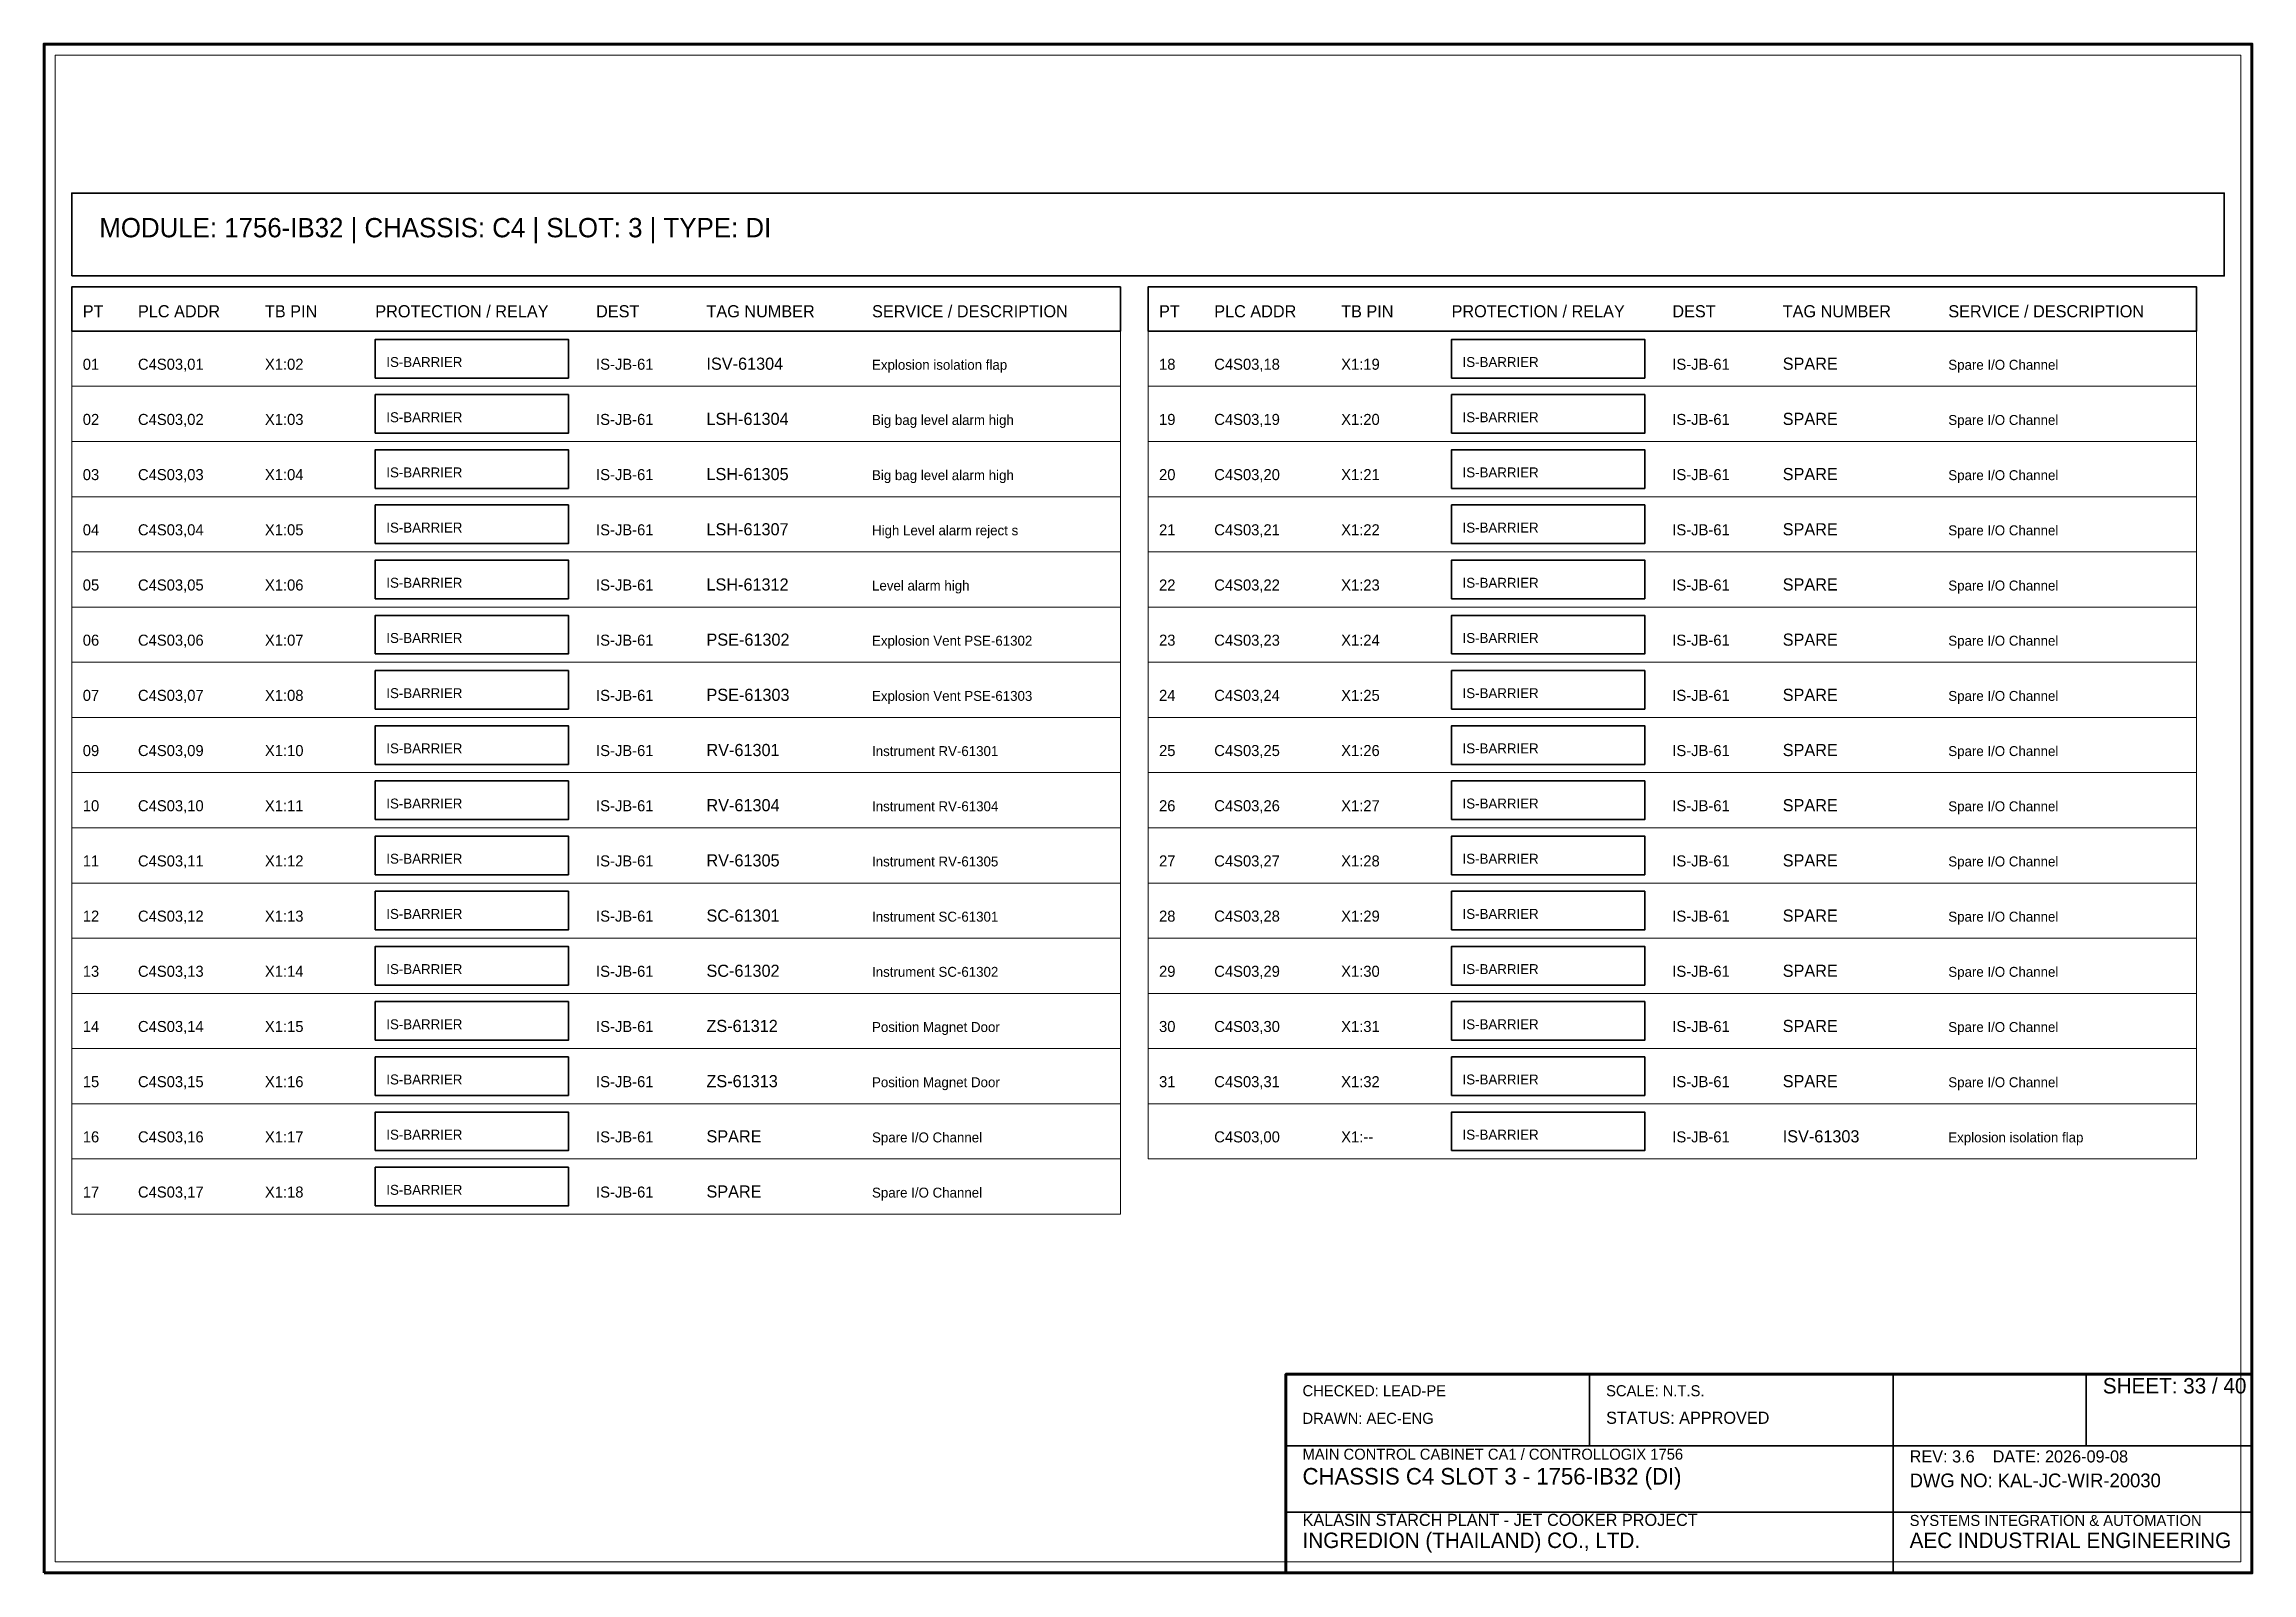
# Model space of a CAD drawing. Header units: millimetres. Extents: x 0 to 2200, y -2240 to 277.
# Drawn here: x 900 to 1300, y -1920 to -1643 of the extents above; entities that cross this region are included whole.
import ezdxf

# ---------------------------------------------------------------- set-up
doc = ezdxf.new("R2010")
doc.units = ezdxf.units.MM
for name, color, linetype, lineweight in [('0_BORDER', 7, 'Continuous', 70), ('0_TITLE_BLOCK', 4, 'Continuous', 35), ('IE-CABLE', 6, 'Continuous', 25), ('IE-EQUIP', 2, 'Continuous', 35), ('IS_BARRIERS', 140, 'Continuous', 35), ('NOTATIONS', 8, 'Continuous', 18), ('TER', 3, 'Continuous', 35), ('TEXTS', 7, 'Continuous', 25)]:
    doc.layers.add(name, color=color, linetype=linetype, lineweight=lineweight)

msp = doc.modelspace()

# ---------------------------------------------------------------- texts
at = {"layer": '0_TITLE_BLOCK'}
for s, height, p in [('MODULE: 1756-IB32 | CHASSIS: C4 | SLOT: 3 | TYPE: DI', 3.5, (910, -1678)), ('PT', 2.2, (907, -1692.5)), ('PLC ADDR', 2.2, (917, -1692.5)), ('TB PIN', 2.2, (940, -1692.5)), ('PROTECTION / RELAY', 2.2, (960, -1692.5)), ('DEST', 2.2, (1000, -1692.5)), ('TAG NUMBER', 2.2, (1020, -1692.5)), ('SERVICE / DESCRIPTION', 2.2, (1050, -1692.5)), ('PT', 2.2, (1102, -1692.5)), ('PLC ADDR', 2.2, (1112, -1692.5)), ('TB PIN', 2.2, (1135, -1692.5)), ('PROTECTION / RELAY', 2.2, (1155, -1692.5)), ('DEST', 2.2, (1195, -1692.5)), ('TAG NUMBER', 2.2, (1215, -1692.5)), ('SERVICE / DESCRIPTION', 2.2, (1245, -1692.5)), ('SHEET: 33 / 40', 2.8, (1273, -1887.5)), ('STATUS: APPROVED', 2.2, (1183, -1893)), ('CHASSIS C4 SLOT 3 - 1756-IB32 (DI)', 3, (1128, -1904)), ('INGREDION (THAILAND) CO., LTD.', 2.8, (1128, -1915.5)), ('AEC INDUSTRIAL ENGINEERING', 2.8, (1238, -1915.5))]:
    msp.add_text(s, height=height, dxfattribs=at).set_placement(p)
at = {"layer": 'IE-CABLE'}
for p in [(1000, -1702), (1195, -1702), (1000, -1712), (1195, -1712), (1000, -1722), (1195, -1722), (1000, -1732), (1195, -1732), (1000, -1742), (1195, -1742), (1000, -1752), (1195, -1752), (1000, -1762), (1195, -1762), (1000, -1772), (1195, -1772), (1000, -1782), (1195, -1782), (1000, -1792), (1195, -1792), (1000, -1802), (1195, -1802), (1000, -1812), (1195, -1812), (1000, -1822), (1195, -1822), (1000, -1832), (1195, -1832), (1000, -1842), (1195, -1842), (1000, -1852)]:
    msp.add_text('IS-JB-61', height=2, dxfattribs=at).set_placement(p)
at = {"layer": 'IS_BARRIERS'}
for p in [(962, -1701.5), (1157, -1701.5), (962, -1711.5), (1157, -1711.5), (962, -1721.5), (1157, -1721.5), (962, -1731.5), (1157, -1731.5), (962, -1741.5), (1157, -1741.5), (962, -1751.5), (1157, -1751.5), (962, -1761.5), (1157, -1761.5), (962, -1771.5), (1157, -1771.5), (962, -1781.5), (1157, -1781.5), (962, -1791.5), (1157, -1791.5), (962, -1801.5), (1157, -1801.5), (962, -1811.5), (1157, -1811.5), (962, -1821.5), (1157, -1821.5), (962, -1831.5), (1157, -1831.5), (962, -1841.5), (1157, -1841.5), (962, -1851.5)]:
    msp.add_text('IS-BARRIER', height=1.8, dxfattribs=at).set_placement(p)
at = {"layer": 'TER'}
for s, p in [('X1:02', (940, -1702)), ('X1:19', (1135, -1702)), ('X1:03', (940, -1712)), ('X1:20', (1135, -1712)), ('X1:04', (940, -1722)), ('X1:21', (1135, -1722)), ('X1:05', (940, -1732)), ('X1:22', (1135, -1732)), ('X1:06', (940, -1742)), ('X1:23', (1135, -1742)), ('X1:07', (940, -1752)), ('X1:24', (1135, -1752)), ('X1:08', (940, -1762)), ('X1:25', (1135, -1762)), ('X1:10', (940, -1772)), ('X1:26', (1135, -1772)), ('X1:11', (940, -1782)), ('X1:27', (1135, -1782)), ('X1:12', (940, -1792)), ('X1:28', (1135, -1792)), ('X1:13', (940, -1802)), ('X1:29', (1135, -1802)), ('X1:14', (940, -1812)), ('X1:30', (1135, -1812)), ('X1:15', (940, -1822)), ('X1:31', (1135, -1822)), ('X1:16', (940, -1832)), ('X1:32', (1135, -1832)), ('X1:17', (940, -1842)), ('X1:--', (1135, -1842)), ('X1:18', (940, -1852))]:
    msp.add_text(s, height=2, dxfattribs=at).set_placement(p)
at = {"layer": 'TEXTS'}
for s, height, p in [('01', 2, (907, -1702)), ('C4S03,01', 2, (917, -1702)), ('ISV-61304', 2.2, (1020, -1702)), ('18', 2, (1102, -1702)), ('C4S03,18', 2, (1112, -1702)), ('SPARE', 2.2, (1215, -1702)), ('Explosion isolation flap ', 1.8, (1050, -1702)), ('Spare I/O Channel', 1.8, (1245, -1702)), ('02', 2, (907, -1712)), ('C4S03,02', 2, (917, -1712)), ('LSH-61304', 2.2, (1020, -1712)), ('Big bag level alarm high', 1.8, (1050, -1712)), ('19', 2, (1102, -1712)), ('C4S03,19', 2, (1112, -1712)), ('SPARE', 2.2, (1215, -1712)), ('Spare I/O Channel', 1.8, (1245, -1712)), ('03', 2, (907, -1722)), ('C4S03,03', 2, (917, -1722)), ('LSH-61305', 2.2, (1020, -1722)), ('20', 2, (1102, -1722)), ('C4S03,20', 2, (1112, -1722)), ('SPARE', 2.2, (1215, -1722)), ('Big bag level alarm high', 1.8, (1050, -1722)), ('Spare I/O Channel', 1.8, (1245, -1722)), ('04', 2, (907, -1732)), ('C4S03,04', 2, (917, -1732)), ('LSH-61307', 2.2, (1020, -1732)), ('High Level alarm reject s', 1.8, (1050, -1732)), ('21', 2, (1102, -1732)), ('C4S03,21', 2, (1112, -1732)), ('SPARE', 2.2, (1215, -1732)), ('Spare I/O Channel', 1.8, (1245, -1732)), ('05', 2, (907, -1742)), ('C4S03,05', 2, (917, -1742)), ('LSH-61312', 2.2, (1020, -1742)), ('22', 2, (1102, -1742)), ('C4S03,22', 2, (1112, -1742)), ('SPARE', 2.2, (1215, -1742)), ('Level alarm high', 1.8, (1050, -1742)), ('Spare I/O Channel', 1.8, (1245, -1742)), ('06', 2, (907, -1752)), ('C4S03,06', 2, (917, -1752)), ('PSE-61302', 2.2, (1020, -1752)), ('Explosion Vent PSE-61302', 1.8, (1050, -1752)), ('23', 2, (1102, -1752)), ('C4S03,23', 2, (1112, -1752)), ('SPARE', 2.2, (1215, -1752)), ('Spare I/O Channel', 1.8, (1245, -1752)), ('07', 2, (907, -1762)), ('C4S03,07', 2, (917, -1762)), ('PSE-61303', 2.2, (1020, -1762)), ('24', 2, (1102, -1762)), ('C4S03,24', 2, (1112, -1762)), ('SPARE', 2.2, (1215, -1762)), ('Explosion Vent PSE-61303', 1.8, (1050, -1762)), ('Spare I/O Channel', 1.8, (1245, -1762)), ('09', 2, (907, -1772)), ('C4S03,09', 2, (917, -1772)), ('RV-61301', 2.2, (1020, -1772)), ('Instrument RV-61301', 1.8, (1050, -1772)), ('25', 2, (1102, -1772)), ('C4S03,25', 2, (1112, -1772)), ('SPARE', 2.2, (1215, -1772)), ('Spare I/O Channel', 1.8, (1245, -1772)), ('10', 2, (907, -1782)), ('C4S03,10', 2, (917, -1782)), ('RV-61304', 2.2, (1020, -1782)), ('26', 2, (1102, -1782)), ('C4S03,26', 2, (1112, -1782)), ('SPARE', 2.2, (1215, -1782)), ('Instrument RV-61304', 1.8, (1050, -1782)), ('Spare I/O Channel', 1.8, (1245, -1782)), ('11', 2, (907, -1792)), ('C4S03,11', 2, (917, -1792)), ('RV-61305', 2.2, (1020, -1792)), ('Instrument RV-61305', 1.8, (1050, -1792)), ('27', 2, (1102, -1792)), ('C4S03,27', 2, (1112, -1792)), ('SPARE', 2.2, (1215, -1792)), ('Spare I/O Channel', 1.8, (1245, -1792)), ('12', 2, (907, -1802)), ('C4S03,12', 2, (917, -1802)), ('SC-61301', 2.2, (1020, -1802)), ('28', 2, (1102, -1802)), ('C4S03,28', 2, (1112, -1802)), ('SPARE', 2.2, (1215, -1802)), ('Instrument SC-61301', 1.8, (1050, -1802)), ('Spare I/O Channel', 1.8, (1245, -1802)), ('13', 2, (907, -1812)), ('C4S03,13', 2, (917, -1812)), ('SC-61302', 2.2, (1020, -1812)), ('Instrument SC-61302', 1.8, (1050, -1812)), ('29', 2, (1102, -1812)), ('C4S03,29', 2, (1112, -1812)), ('SPARE', 2.2, (1215, -1812)), ('Spare I/O Channel', 1.8, (1245, -1812)), ('14', 2, (907, -1822)), ('C4S03,14', 2, (917, -1822)), ('ZS-61312', 2.2, (1020, -1822)), ('30', 2, (1102, -1822)), ('C4S03,30', 2, (1112, -1822)), ('SPARE', 2.2, (1215, -1822)), ('Position Magnet Door', 1.8, (1050, -1822)), ('Spare I/O Channel', 1.8, (1245, -1822)), ('15', 2, (907, -1832)), ('C4S03,15', 2, (917, -1832)), ('ZS-61313', 2.2, (1020, -1832)), ('Position Magnet Door', 1.8, (1050, -1832)), ('31', 2, (1102, -1832)), ('C4S03,31', 2, (1112, -1832)), ('SPARE', 2.2, (1215, -1832)), ('Spare I/O Channel', 1.8, (1245, -1832)), ('16', 2, (907, -1842)), ('C4S03,16', 2, (917, -1842)), ('SPARE', 2.2, (1020, -1842)), ('C4S03,00', 2, (1112, -1842)), ('ISV-61303', 2.2, (1215, -1842)), ('Spare I/O Channel', 1.8, (1050, -1842)), ('Explosion isolation flap ', 1.8, (1245, -1842)), ('17', 2, (907, -1852)), ('C4S03,17', 2, (917, -1852)), ('SPARE', 2.2, (1020, -1852)), ('Spare I/O Channel', 1.8, (1050, -1852)), ('CHECKED: LEAD-PE', 2, (1128, -1888)), ('SCALE: N.T.S.', 2, (1183, -1888)), ('DRAWN: AEC-ENG', 2, (1128, -1893)), ('MAIN CONTROL CABINET CA1 / CONTROLLOGIX 1756', 2, (1128, -1899.5)), ('REV: 3.6    DATE: 2026-09-08', 2.2, (1238, -1900)), ('DWG NO: KAL-JC-WIR-20030', 2.5, (1238, -1904.5)), ('KALASIN STARCH PLANT - JET COOKER PROJECT', 2.2, (1128, -1911.5)), ('SYSTEMS INTEGRATION & AUTOMATION', 2, (1238, -1911.5))]:
    msp.add_text(s, height=height, dxfattribs=at).set_placement(p)

# ---------------------------------------------------------------- linework, layer by layer
at = {"layer": '0_BORDER'}
for points in [[(900, -1920), (1300, -1920), (1300, -1643), (900, -1643)], [(1125, -1920), (1300, -1920), (1300, -1884), (1125, -1884)]]:
    msp.add_lwpolyline(points, close=True, dxfattribs=at)
at = {"layer": '0_TITLE_BLOCK'}
for p, q in [((1180, -1897), (1180, -1884)), ((1235, -1897), (1235, -1884)), ((1270, -1897), (1270, -1884)), ((1125, -1897), (1300, -1897)), ((1235, -1920), (1235, -1897)), ((1125, -1909), (1300, -1909))]:
    msp.add_line(p, q, dxfattribs=at)
for points in [[(905, -1695), (1095, -1695), (1095, -1687), (905, -1687)], [(1100, -1695), (1290, -1695), (1290, -1687), (1100, -1687)]]:
    msp.add_lwpolyline(points, close=True, dxfattribs=at)
at = {"layer": 'IE-EQUIP'}
msp.add_lwpolyline([(905, -1685), (1295, -1685), (1295, -1670), (905, -1670)], close=True, dxfattribs=at)
at = {"layer": 'IS_BARRIERS'}
for points in [[(960, -1703.5), (995, -1703.5), (995, -1696.5), (960, -1696.5)], [(1155, -1703.5), (1190, -1703.5), (1190, -1696.5), (1155, -1696.5)], [(960, -1713.5), (995, -1713.5), (995, -1706.5), (960, -1706.5)], [(1155, -1713.5), (1190, -1713.5), (1190, -1706.5), (1155, -1706.5)], [(960, -1723.5), (995, -1723.5), (995, -1716.5), (960, -1716.5)], [(1155, -1723.5), (1190, -1723.5), (1190, -1716.5), (1155, -1716.5)], [(960, -1733.5), (995, -1733.5), (995, -1726.5), (960, -1726.5)], [(1155, -1733.5), (1190, -1733.5), (1190, -1726.5), (1155, -1726.5)], [(960, -1743.5), (995, -1743.5), (995, -1736.5), (960, -1736.5)], [(1155, -1743.5), (1190, -1743.5), (1190, -1736.5), (1155, -1736.5)], [(960, -1753.5), (995, -1753.5), (995, -1746.5), (960, -1746.5)], [(1155, -1753.5), (1190, -1753.5), (1190, -1746.5), (1155, -1746.5)], [(960, -1763.5), (995, -1763.5), (995, -1756.5), (960, -1756.5)], [(1155, -1763.5), (1190, -1763.5), (1190, -1756.5), (1155, -1756.5)], [(960, -1773.5), (995, -1773.5), (995, -1766.5), (960, -1766.5)], [(1155, -1773.5), (1190, -1773.5), (1190, -1766.5), (1155, -1766.5)], [(960, -1783.5), (995, -1783.5), (995, -1776.5), (960, -1776.5)], [(1155, -1783.5), (1190, -1783.5), (1190, -1776.5), (1155, -1776.5)], [(960, -1793.5), (995, -1793.5), (995, -1786.5), (960, -1786.5)], [(1155, -1793.5), (1190, -1793.5), (1190, -1786.5), (1155, -1786.5)], [(960, -1803.5), (995, -1803.5), (995, -1796.5), (960, -1796.5)], [(1155, -1803.5), (1190, -1803.5), (1190, -1796.5), (1155, -1796.5)], [(960, -1813.5), (995, -1813.5), (995, -1806.5), (960, -1806.5)], [(1155, -1813.5), (1190, -1813.5), (1190, -1806.5), (1155, -1806.5)], [(960, -1823.5), (995, -1823.5), (995, -1816.5), (960, -1816.5)], [(1155, -1823.5), (1190, -1823.5), (1190, -1816.5), (1155, -1816.5)], [(960, -1833.5), (995, -1833.5), (995, -1826.5), (960, -1826.5)], [(1155, -1833.5), (1190, -1833.5), (1190, -1826.5), (1155, -1826.5)], [(960, -1843.5), (995, -1843.5), (995, -1836.5), (960, -1836.5)], [(1155, -1843.5), (1190, -1843.5), (1190, -1836.5), (1155, -1836.5)], [(960, -1853.5), (995, -1853.5), (995, -1846.5), (960, -1846.5)]]:
    msp.add_lwpolyline(points, close=True, dxfattribs=at)
at = {"layer": 'NOTATIONS'}
for points in [[(902, -1918), (1298, -1918), (1298, -1645), (902, -1645)], [(905, -1705), (1095, -1705), (1095, -1695), (905, -1695)], [(1100, -1705), (1290, -1705), (1290, -1695), (1100, -1695)], [(905, -1715), (1095, -1715), (1095, -1705), (905, -1705)], [(1100, -1715), (1290, -1715), (1290, -1705), (1100, -1705)], [(905, -1725), (1095, -1725), (1095, -1715), (905, -1715)], [(1100, -1725), (1290, -1725), (1290, -1715), (1100, -1715)], [(905, -1735), (1095, -1735), (1095, -1725), (905, -1725)], [(1100, -1735), (1290, -1735), (1290, -1725), (1100, -1725)], [(905, -1745), (1095, -1745), (1095, -1735), (905, -1735)], [(1100, -1745), (1290, -1745), (1290, -1735), (1100, -1735)], [(905, -1755), (1095, -1755), (1095, -1745), (905, -1745)], [(1100, -1755), (1290, -1755), (1290, -1745), (1100, -1745)], [(905, -1765), (1095, -1765), (1095, -1755), (905, -1755)], [(1100, -1765), (1290, -1765), (1290, -1755), (1100, -1755)], [(905, -1775), (1095, -1775), (1095, -1765), (905, -1765)], [(1100, -1775), (1290, -1775), (1290, -1765), (1100, -1765)], [(905, -1785), (1095, -1785), (1095, -1775), (905, -1775)], [(1100, -1785), (1290, -1785), (1290, -1775), (1100, -1775)], [(905, -1795), (1095, -1795), (1095, -1785), (905, -1785)], [(1100, -1795), (1290, -1795), (1290, -1785), (1100, -1785)], [(905, -1805), (1095, -1805), (1095, -1795), (905, -1795)], [(1100, -1805), (1290, -1805), (1290, -1795), (1100, -1795)], [(905, -1815), (1095, -1815), (1095, -1805), (905, -1805)], [(1100, -1815), (1290, -1815), (1290, -1805), (1100, -1805)], [(905, -1825), (1095, -1825), (1095, -1815), (905, -1815)], [(1100, -1825), (1290, -1825), (1290, -1815), (1100, -1815)], [(905, -1835), (1095, -1835), (1095, -1825), (905, -1825)], [(1100, -1835), (1290, -1835), (1290, -1825), (1100, -1825)], [(905, -1845), (1095, -1845), (1095, -1835), (905, -1835)], [(1100, -1845), (1290, -1845), (1290, -1835), (1100, -1835)], [(905, -1855), (1095, -1855), (1095, -1845), (905, -1845)]]:
    msp.add_lwpolyline(points, close=True, dxfattribs=at)

msp.set_redraw_order([(e.dxf.handle, doc.entitydb.next_handle()) for e in msp.query("TEXT MTEXT ATTDEF DIMENSION ARC_DIMENSION")])  # texts and dimensions are drawn at this point

doc.saveas('drawing.dxf')
